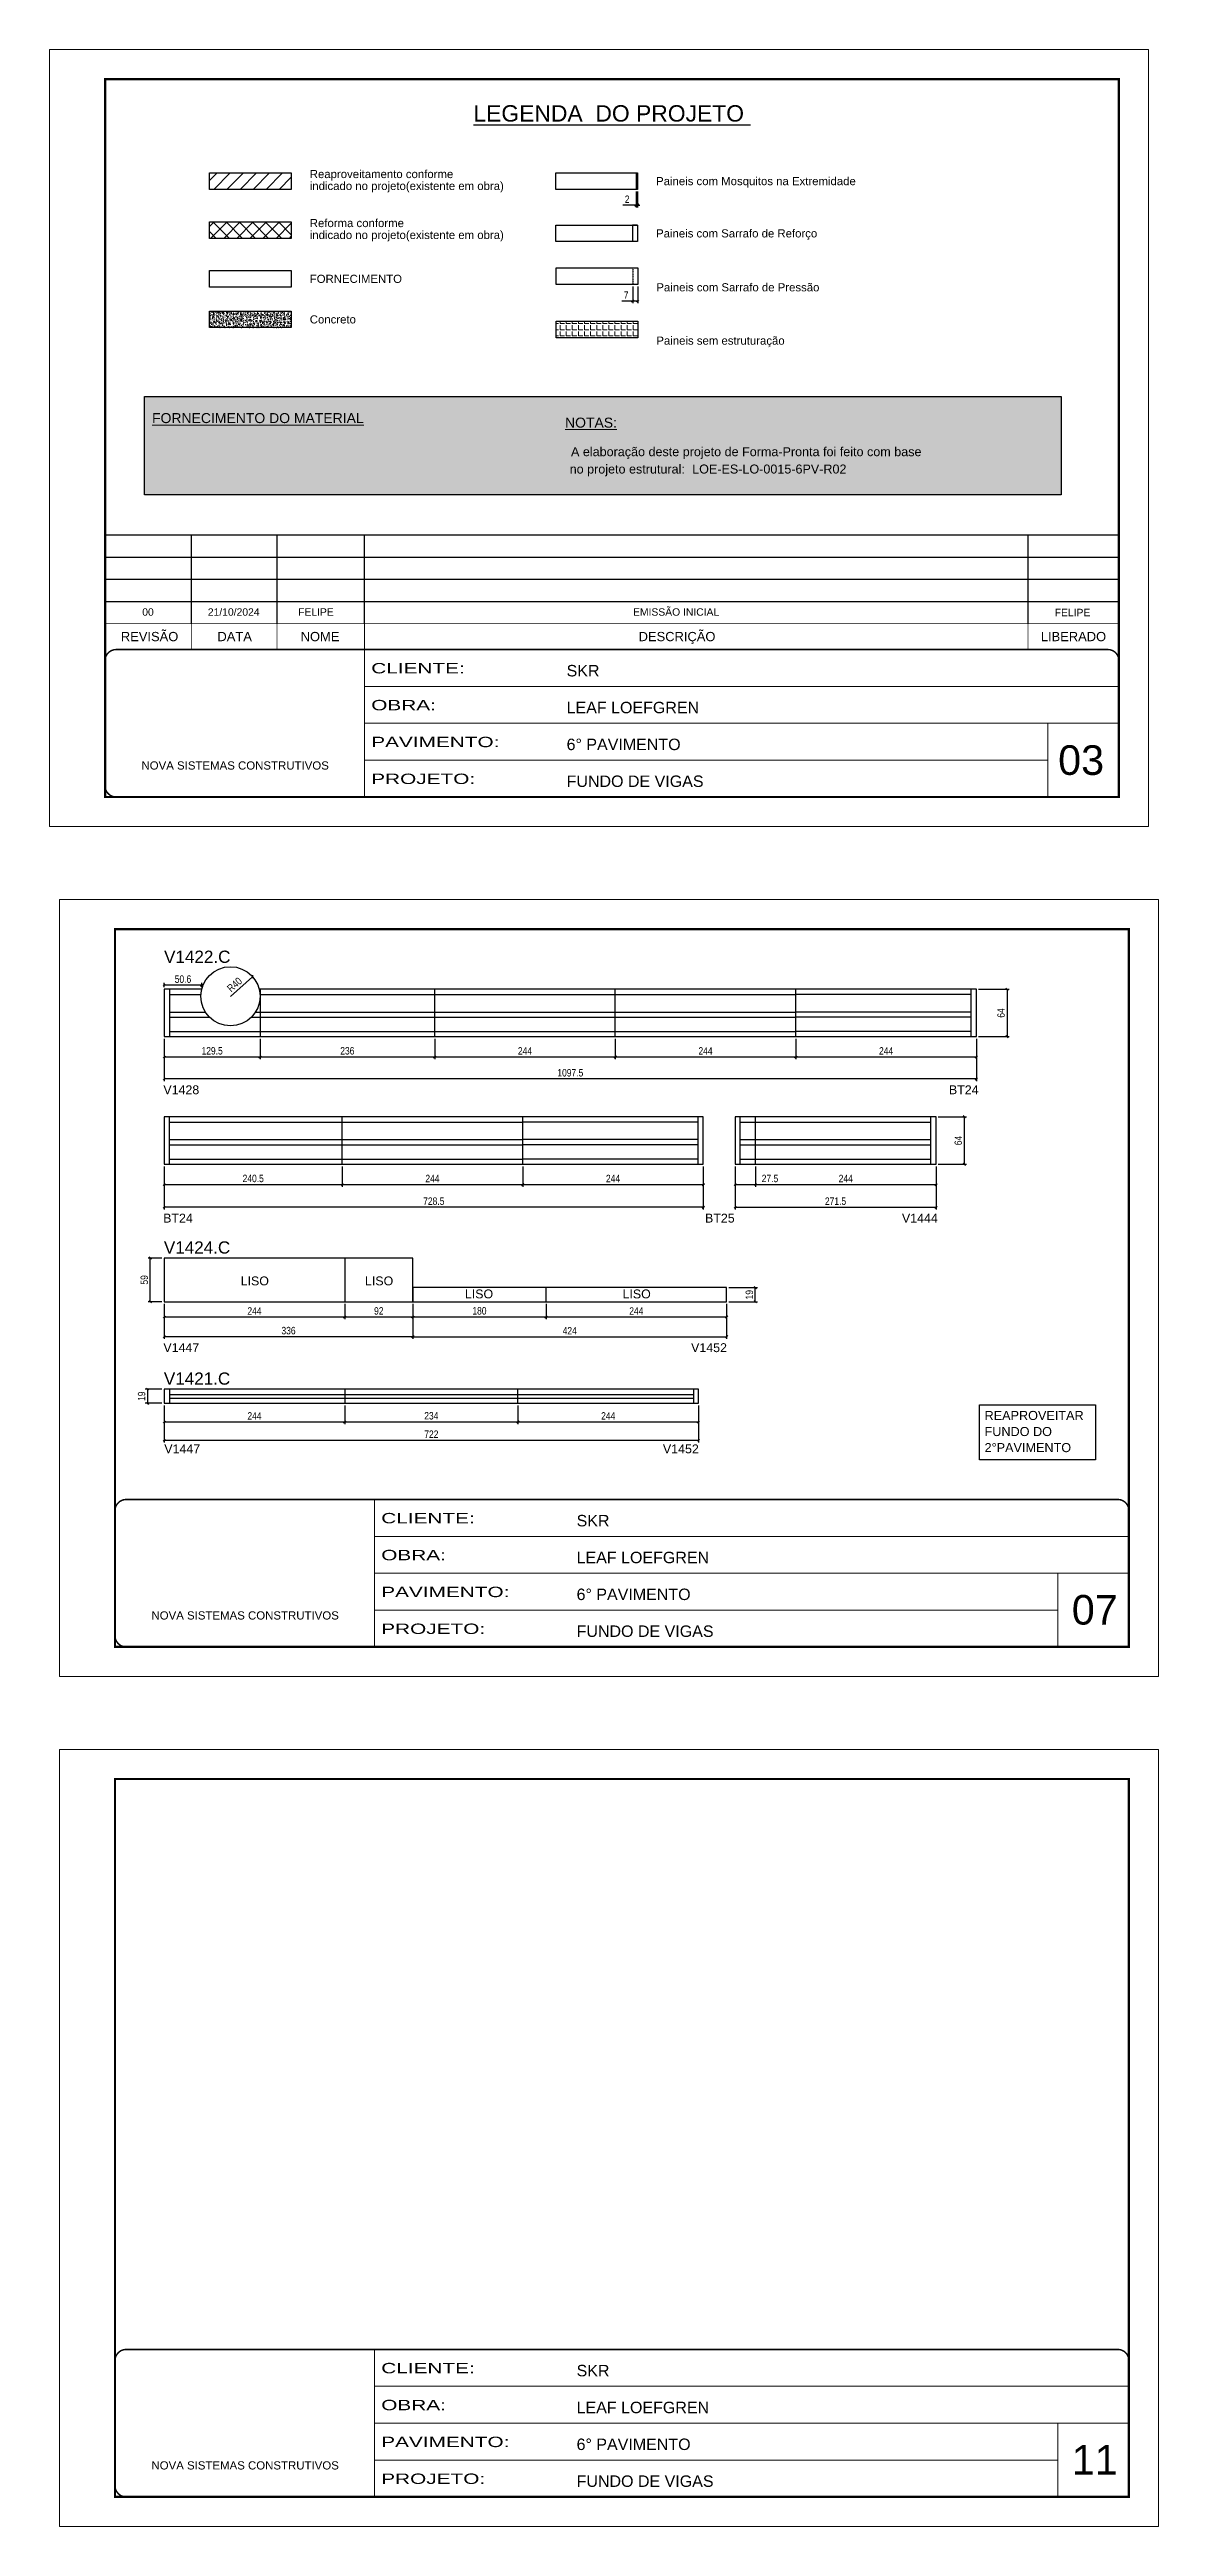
# Model space of a CAD drawing. Extents: x 1959 to 8212, y 239 to 4735.
# Drawn here: x 5129 to 6627, y 1388 to 4735 of the extents above; entities that cross this region are included whole.
import ezdxf
from ezdxf.enums import TextEntityAlignment as Align

# ---------------------------------------------------------------- set-up
doc = ezdxf.new("R2010")
doc.units = 0
for name, pattern in [('CONTINUO', [0]), ('DASHED', [0.75, 0.5, -0.25]), ('HIDDEN', [0.375, 0.25, -0.125])]:
    doc.linetypes.add(name, pattern=pattern)
for name, color, linetype in [('5', 5, 'Continuous'), ('COTA', 241, 'Continuous'), ('F-PILARES-M', 170, 'Continuous'), ('NOMENCLATURA', 7, 'Continuous'), ('Painéis', 200, 'Continuous'), ('SARR_2.2x7', 40, 'Continuous')]:
    doc.layers.add(name, color=color, linetype=linetype)
for name, color, linetype, lineweight in [('CARIMBO', 255, 'Continuous', 9), ('Folhas', 255, 'Continuous', 9), ('Hachura', 251, 'Continuous', 9), ('REAPROVEITAMENTO', 251, 'Continuous', 9), ('SARRAFO DE PRESSAO', 251, 'DASHED', 9)]:
    doc.layers.add(name, color=color, linetype=linetype, lineweight=lineweight)
doc.layers.add('Demarcação 2', color=254, linetype='Continuous', lineweight=9, true_color=0xe0e0e0)
doc.styles.add('ARIAL', font='arial.ttf')
doc.styles.add('COTA TECNICA', font='techl___.ttf', dxfattribs={"height": 10})
doc.styles.add('COTA TECNICA-50', font='techl___.ttf', dxfattribs={"height": 10})
doc.styles.get("Standard").update_dxf_attribs({"font": 'arial.ttf'})
doc.styles.add('Tecnologia', font='')
doc.styles.get('Tecnologia').set_extended_font_data('Forgotten Futurist')
doc.dimstyles.new('COTA PAINEL-50', dxfattribs={"dimtxt": 10, "dimasz": 3, "dimexe": 3, "dimexo": 3, "dimgap": 3, "dimtad": 1, "dimdec": 1, "dimzin": 12, "dimdsep": 46, "dimtxsty": 'COTA TECNICA-50', "dimblk1": 'OBLIQUE', "dimblk2": 'OBLIQUE', "dimsah": 1, "dimcen": 0.9, "dimclrd": 4, "dimclre": 4, "dimclrt": 240, "dimadec": 1, "dimazin": 3, "dimtfac": 1, "dimtdec": 1, "dimtmove": 0, "dimatfit": 3, "dimfxl": 1, "dimtolj": 1, "dimtzin": 12, "dimarcsym": 0})
doc.dimstyles.new('PAINEL', dxfattribs={"dimtxt": 10, "dimasz": 3, "dimexe": 3, "dimexo": 3, "dimgap": 3, "dimtad": 1, "dimdec": 1, "dimzin": 12, "dimdsep": 46, "dimtxsty": 'COTA TECNICA', "dimblk1": 'OBLIQUE', "dimblk2": 'OBLIQUE', "dimsah": 1, "dimcen": 0.9, "dimclrd": 4, "dimclre": 4, "dimclrt": 240, "dimadec": 1, "dimazin": 3, "dimtfac": 1, "dimtdec": 1, "dimtmove": 0, "dimatfit": 3, "dimfxl": 1, "dimtolj": 1, "dimtzin": 12, "dimarcsym": 0})

msp = doc.modelspace()

# ---------------------------------------------------------------- texts
at = {"color": 0, "linetype": 'Continuous', "ltscale": 5, "style": 'ARIAL'}
msp.add_text('%%ULEGENDA  DO PROJETO ', height=22.1184, dxfattribs=at).set_placement((5888.68, 4637.89), align=Align.CENTER)
at = {"style": 'ARIAL'}
for s, p in [('REVISÃO', (5263.95, 3941.96)), ('DESCRIÇÃO', (5976.73, 3941.96)), ('DATA', (5378.93, 3941.96)), ('NOME', (5494.28, 3941.96)), ('LIBERADO', (6512.41, 3941.96))]:
    msp.add_text(s, height=12.5, dxfattribs=at).set_placement(p, align=Align.MIDDLE_CENTER)
at = {"color": 0, "linetype": 'Continuous', "ltscale": 5, "style": 'ARIAL'}
for s, height, p in [('REAPROVEITAR ', 12.2353, (6392.27, 2883.28)), ('2°PAVIMENTO', 12.2353, (6392.27, 2839.86)), ('FUNDO DO', 12.235, (6392.27, 2861.57))]:
    msp.add_text(s, height=height, dxfattribs=at).set_placement(p)
at = {"layer": '5', "linetype": 'Continuous'}
for s, rotation, p in [('V1428', 0.00004, (5282.59, 3323.48)), ('BT24', 0.00004, (6344.14, 3323.48)), ('BT24', 0.00004, (5282.3, 3150.06)), ('BT25', 0.00004, (6014.53, 3150.06)), ('V1444', 0.00004, (6280.62, 3150.06)), ('LISO', 359.99996, (5387.03, 3065.21)), ('LISO', 359.99996, (5555.03, 3065.21)), ('LISO', 359.99996, (5690.03, 3047.62)), ('LISO', 359.99996, (5903.03, 3047.62)), ('V1447', 0.00004, (5282.59, 2975.03)), ('V1452', 0.00004, (5995.71, 2975.03)), ('V1447', 0.00004, (5283.83, 2838.24)), ('V1452', 359.99996, (5957.64, 2838.24))]:
    msp.add_text(s, height=12, rotation=rotation, dxfattribs=at).set_placement(p)
at = {"layer": 'CARIMBO', "style": 'ARIAL'}
for s, p in [('indicado no projeto(existente em obra)', (5480.43, 4550.9)), ('Reaproveitamento conforme ', (5480.43, 4566.99)), ('Paineis com Mosquitos na Extremidade', (5948.41, 4557.41)), ('indicado no projeto(existente em obra)', (5480.43, 4484.67)), ('Reforma conforme ', (5480.43, 4500.76)), ('Paineis com Sarrafo de Reforço', (5948.41, 4486.81)), ('FORNECIMENTO', (5480.43, 4425.37)), ('Paineis com Sarrafo de Pressão', (5948.77, 4413.92)), ('Concreto', (5480.43, 4370.57)), ('Paineis sem estruturação', (5948.77, 4341.89))]:
    msp.add_text(s, height=11, dxfattribs=at).set_placement(p, align=Align.MIDDLE_LEFT)
at = {"layer": 'CARIMBO', "color": 5, "style": 'ARIAL'}
for s, height, p in [('%%UFORNECIMENTO DO MATERIAL', 13.5, (5267.29, 4230.43)), ('%%UNOTAS:', 13.5, (5825.36, 4224.31)), ('  A elaboração deste projeto de Forma-Pronta foi feito com base', 12.15, (5824.01, 4185.7)), ('  no projeto estrutural:', 12.15, (5822.19, 4162.22))]:
    msp.add_text(s, height=height, dxfattribs=at).set_placement(p)
at = {"layer": 'CARIMBO', "color": 1, "style": 'ARIAL'}
msp.add_text('LOE-ES-LO-0015-6PV-R02', height=12.15, dxfattribs=at).set_placement((5997.18, 4162.26))
at = {"layer": 'CARIMBO', "style": 'ARIAL'}
for s, height, p in [('00', 10, (5254.03, 3970.14)), ('21/10/2024', 10, (5342.68, 3970.14)), ('FELIPE', 10, (5464.72, 3970.14)), ('EMISSÃO INICIAL', 10, (5917.27, 3970.14)), ('07', 40, (6510.13, 2606.79)), ('11', 40, (6510.13, 1458.21))]:
    msp.add_text(s, height=height, dxfattribs=at).set_placement(p)
at = {"layer": 'CARIMBO', "color": 7, "style": 'ARIAL'}
msp.add_text('03', height=40, dxfattribs=at).set_placement((6491.68, 3755.02))
at = {"layer": 'CARIMBO', "style": 'ARIAL'}
msp.add_attdef('FELIPE', text='', height=10, dxfattribs=at).set_placement((6511.12, 3974.46), align=Align.MIDDLE_CENTER)
at = {"layer": 'NOMENCLATURA', "linetype": 'Continuous'}
for s, p in [('V1422.C', (5283.54, 3501.03)), ('V1424.C', (5283.27, 3108.18)), ('V1421.C', (5283.27, 2931))]:
    msp.add_text(s, height=16.5, dxfattribs=at).set_placement(p)

# ---------------------------------------------------------------- blocks, each defined once
blk = doc.blocks.new('9999999999')
at = {"color": 30, "linetype": 'CONTINUO'}
for p, q in [((98564.6, 34230.2), (98564.6, 34429.4)), ((98564.6, 34379.6), (99584, 34379.6)), ((98564.6, 34329.8), (99488, 34329.8)), ((99584, 34329.8), (99488, 34329.8)), ((99488, 34329.8), (99488, 34230.2)), ((98564.6, 34280), (99488, 34280))]:
    blk.add_line(p, q, dxfattribs=at)
at = {"color": 30, "linetype": 'CONTINUO', "const_width": 2}
blk.add_lwpolyline([(99584, 34230.2), (99584, 34414.4, 0.414214), (99569, 34429.4), (98229, 34429.4, 0.414214), (98214, 34414.4), (98214, 34245.2, 0.414214), (98229, 34230.2), (99584, 34230.2)], format="xyb", dxfattribs=at)
at = {"layer": 'Folhas'}
blk.add_lwpolyline([(98139, 34190.2), (99624, 34190.2), (99624, 35240.2), (98139, 35240.2)], close=True, dxfattribs=at)
at = {"layer": 'Folhas', "color": 30, "const_width": 3}
blk.add_lwpolyline([(98214, 34230.2), (99584, 34230.2), (99584, 35200.2), (98214, 35200.2)], close=True, dxfattribs=at)
at = {"color": 7, "linetype": 'Continuous', "ltscale": 5, "style": 'ARIAL'}
for s, height, p in [('SKR', 15.48, (98837.7, 34393.1)), ('LEAF LOEFGREN', 15.483, (98837.7, 34343.3)), ('6° PAVIMENTO', 15.483, (98837.7, 34293.5)), ('NOVA SISTEMAS CONSTRUTIVOS', 11.059, (98263.2, 34267.2)), ('FUNDO DE VIGAS', 15.483, (98837.7, 34243.7))]:
    blk.add_text(s, height=height, dxfattribs=at).set_placement(p)
at = {"layer": 'Folhas', "color": 7, "style": 'Tecnologia', "width": 1.5}
for s, p in [('CLIENTE:', (98573.7, 34397.2)), ('OBRA:', (98573.7, 34347.3)), ('PAVIMENTO:', (98573.7, 34297.5)), ('PROJETO:', (98573.7, 34247.7))]:
    blk.add_text(s, height=14, dxfattribs=at).set_placement(p)
blk = doc.blocks.new('_Oblique')
at = {"color": 0, "linetype": 'ByBlock', "lineweight": -2}
blk.add_line((-0.5, -0.5), (0.5, 0.5), dxfattribs=at)
blk = doc.blocks.new('*D5')
at = {"layer": 'COTA', "color": 4, "lineweight": -2, "transparency": 16777216}
for p, q in [((5921.4, 4524.9), (5903.3, 4524.9)), ((5921.4, 4543.3), (5921.4, 4521.9)), ((5923.4, 4524.9), (5921.4, 4524.9)), ((5923.4, 4543.3), (5923.4, 4521.9)), ((5923.4, 4524.9), (5926.4, 4524.9))]:
    blk.add_line(p, q, dxfattribs=at)
at = {"layer": 'Defpoints', "color": 0, "transparency": 16777216}
for p in [(5921.4, 4546.3), (5921.4, 4524.9), (5923.4, 4546.3)]:
    blk.add_point(p, dxfattribs=at)
at = {"layer": 'COTA', "color": 4, "lineweight": -2, "transparency": 16777216, "xscale": 3, "yscale": 3, "zscale": 3}
blk.add_blockref('_Oblique', (5921.4, 4524.9), dxfattribs=at)
at = {"layer": 'COTA', "color": 4, "lineweight": -2, "transparency": 16777216, "xscale": 3, "yscale": 3, "zscale": 3, "rotation": 180}
blk.add_blockref('_Oblique', (5923.4, 4524.9), dxfattribs=at)
at = {"layer": 'COTA', "color": 240, "transparency": 16777216, "insert": (5909.3, 4532.9), "char_height": 10, "attachment_point": 5, "style": 'COTA TECNICA'}
blk.add_mtext('\\A1;2', dxfattribs=at)
blk = doc.blocks.new('*D6')
at = {"layer": 'COTA', "color": 4, "lineweight": -2, "transparency": 16777216}
for p, q in [((5916.8, 4395.4), (5902, 4395.4)), ((5916.8, 4414.9), (5916.8, 4392.4)), ((5923.8, 4395.4), (5916.8, 4395.4)), ((5923.8, 4414.9), (5923.8, 4392.4))]:
    blk.add_line(p, q, dxfattribs=at)
at = {"layer": 'Defpoints', "color": 0, "transparency": 16777216}
for p in [(5916.8, 4417.9), (5916.8, 4395.4), (5923.8, 4417.9)]:
    blk.add_point(p, dxfattribs=at)
at = {"layer": 'COTA', "color": 4, "lineweight": -2, "transparency": 16777216, "xscale": 3, "yscale": 3, "zscale": 3, "rotation": 180}
blk.add_blockref('_Oblique', (5916.8, 4395.4), dxfattribs=at)
at = {"layer": 'COTA', "color": 4, "lineweight": -2, "transparency": 16777216, "xscale": 3, "yscale": 3, "zscale": 3}
blk.add_blockref('_Oblique', (5923.8, 4395.4), dxfattribs=at)
at = {"layer": 'COTA', "color": 240, "transparency": 16777216, "insert": (5907.9, 4403.4), "char_height": 10, "attachment_point": 5, "style": 'COTA TECNICA'}
blk.add_mtext('\\A1;7', dxfattribs=at)
blk = doc.blocks.new('*D61')
at = {"layer": 'COTA', "color": 4, "lineweight": -2, "transparency": 16777216}
for p, q in [((5283.7, 3398.3), (5283.7, 3341.2)), ((6381.2, 3398.3), (6381.2, 3341.2)), ((6381.2, 3344.2), (5283.7, 3344.2))]:
    blk.add_line(p, q, dxfattribs=at)
at = {"layer": 'Defpoints', "color": 0, "transparency": 16777216}
for p in [(5283.7, 3401.3), (6381.2, 3401.3), (5283.7, 3344.2)]:
    blk.add_point(p, dxfattribs=at)
at = {"layer": 'COTA', "color": 4, "lineweight": -2, "transparency": 16777216, "xscale": 3, "yscale": 3, "zscale": 3, "rotation": 180}
blk.add_blockref('_Oblique', (5283.7, 3344.2), dxfattribs=at)
at = {"layer": 'COTA', "color": 4, "lineweight": -2, "transparency": 16777216, "xscale": 3, "yscale": 3, "zscale": 3}
blk.add_blockref('_Oblique', (6381.2, 3344.2), dxfattribs=at)
at = {"layer": 'COTA', "color": 240, "transparency": 16777216, "insert": (5832.5, 3352.4), "char_height": 10, "attachment_point": 5, "style": 'COTA TECNICA'}
blk.add_mtext('\\A1;1097.5', dxfattribs=at)
blk = doc.blocks.new('*D62')
at = {"layer": 'COTA', "color": 4, "lineweight": -2, "transparency": 16777216}
for p, q in [((5283.7, 3398.3), (5283.7, 3370.9)), ((5413.2, 3398.3), (5413.2, 3370.9)), ((5283.7, 3373.9), (5413.2, 3373.9))]:
    blk.add_line(p, q, dxfattribs=at)
at = {"layer": 'Defpoints', "color": 0, "transparency": 16777216}
for p in [(5283.7, 3401.3), (5413.2, 3401.3), (5413.2, 3373.9)]:
    blk.add_point(p, dxfattribs=at)
at = {"layer": 'COTA', "color": 4, "lineweight": -2, "transparency": 16777216, "xscale": 3, "yscale": 3, "zscale": 3, "rotation": 180}
blk.add_blockref('_Oblique', (5283.7, 3373.9), dxfattribs=at)
at = {"layer": 'COTA', "color": 4, "lineweight": -2, "transparency": 16777216, "xscale": 3, "yscale": 3, "zscale": 3}
blk.add_blockref('_Oblique', (5413.2, 3373.9), dxfattribs=at)
at = {"layer": 'COTA', "color": 240, "transparency": 16777216, "insert": (5348.5, 3382.1), "char_height": 10, "attachment_point": 5, "style": 'COTA TECNICA'}
blk.add_mtext('\\A1;129.5', dxfattribs=at)
blk = doc.blocks.new('*D63')
at = {"layer": 'COTA', "color": 4, "lineweight": -2, "transparency": 16777216}
for p, q in [((5413.2, 3398.3), (5413.2, 3370.9)), ((5649.2, 3398.3), (5649.2, 3370.9)), ((5413.2, 3373.9), (5649.2, 3373.9))]:
    blk.add_line(p, q, dxfattribs=at)
at = {"layer": 'Defpoints', "color": 0, "transparency": 16777216}
for p in [(5413.2, 3401.3), (5649.2, 3401.3), (5649.2, 3373.9)]:
    blk.add_point(p, dxfattribs=at)
at = {"layer": 'COTA', "color": 4, "lineweight": -2, "transparency": 16777216, "xscale": 3, "yscale": 3, "zscale": 3, "rotation": 180}
blk.add_blockref('_Oblique', (5413.2, 3373.9), dxfattribs=at)
at = {"layer": 'COTA', "color": 4, "lineweight": -2, "transparency": 16777216, "xscale": 3, "yscale": 3, "zscale": 3}
blk.add_blockref('_Oblique', (5649.2, 3373.9), dxfattribs=at)
at = {"layer": 'COTA', "color": 240, "transparency": 16777216, "insert": (5531.2, 3382.1), "char_height": 10, "attachment_point": 5, "style": 'COTA TECNICA'}
blk.add_mtext('\\A1;236', dxfattribs=at)
blk = doc.blocks.new('*D64')
at = {"layer": 'COTA', "color": 4, "lineweight": -2, "transparency": 16777216}
for p, q in [((5649.2, 3398.3), (5649.2, 3370.9)), ((5893.2, 3398.3), (5893.2, 3370.9)), ((5649.2, 3373.9), (5893.2, 3373.9))]:
    blk.add_line(p, q, dxfattribs=at)
at = {"layer": 'Defpoints', "color": 0, "transparency": 16777216}
for p in [(5649.2, 3401.3), (5893.2, 3401.3), (5893.2, 3373.9)]:
    blk.add_point(p, dxfattribs=at)
at = {"layer": 'COTA', "color": 4, "lineweight": -2, "transparency": 16777216, "xscale": 3, "yscale": 3, "zscale": 3, "rotation": 180}
blk.add_blockref('_Oblique', (5649.2, 3373.9), dxfattribs=at)
at = {"layer": 'COTA', "color": 4, "lineweight": -2, "transparency": 16777216, "xscale": 3, "yscale": 3, "zscale": 3}
blk.add_blockref('_Oblique', (5893.2, 3373.9), dxfattribs=at)
at = {"layer": 'COTA', "color": 240, "transparency": 16777216, "insert": (5771.2, 3382), "char_height": 10, "attachment_point": 5, "style": 'COTA TECNICA'}
blk.add_mtext('\\A1;244', dxfattribs=at)
blk = doc.blocks.new('*D65')
at = {"layer": 'COTA', "color": 4, "lineweight": -2, "transparency": 16777216}
for p, q in [((5893.2, 3398.3), (5893.2, 3370.9)), ((6137.2, 3398.3), (6137.2, 3370.9)), ((5893.2, 3373.9), (6137.2, 3373.9))]:
    blk.add_line(p, q, dxfattribs=at)
at = {"layer": 'Defpoints', "color": 0, "transparency": 16777216}
for p in [(5893.2, 3401.3), (6137.2, 3401.3), (6137.2, 3373.9)]:
    blk.add_point(p, dxfattribs=at)
at = {"layer": 'COTA', "color": 4, "lineweight": -2, "transparency": 16777216, "xscale": 3, "yscale": 3, "zscale": 3, "rotation": 180}
blk.add_blockref('_Oblique', (5893.2, 3373.9), dxfattribs=at)
at = {"layer": 'COTA', "color": 4, "lineweight": -2, "transparency": 16777216, "xscale": 3, "yscale": 3, "zscale": 3}
blk.add_blockref('_Oblique', (6137.2, 3373.9), dxfattribs=at)
at = {"layer": 'COTA', "color": 240, "transparency": 16777216, "insert": (6015.2, 3382), "char_height": 10, "attachment_point": 5, "style": 'COTA TECNICA'}
blk.add_mtext('\\A1;244', dxfattribs=at)
blk = doc.blocks.new('*D66')
at = {"layer": 'COTA', "color": 4, "lineweight": -2, "transparency": 16777216}
for p, q in [((6137.2, 3398.3), (6137.2, 3370.9)), ((6381.2, 3398.3), (6381.2, 3370.9)), ((6137.2, 3373.9), (6381.2, 3373.9))]:
    blk.add_line(p, q, dxfattribs=at)
at = {"layer": 'Defpoints', "color": 0, "transparency": 16777216}
for p in [(6137.2, 3401.3), (6381.2, 3401.3), (6381.2, 3373.9)]:
    blk.add_point(p, dxfattribs=at)
at = {"layer": 'COTA', "color": 4, "lineweight": -2, "transparency": 16777216, "xscale": 3, "yscale": 3, "zscale": 3, "rotation": 180}
blk.add_blockref('_Oblique', (6137.2, 3373.9), dxfattribs=at)
at = {"layer": 'COTA', "color": 4, "lineweight": -2, "transparency": 16777216, "xscale": 3, "yscale": 3, "zscale": 3}
blk.add_blockref('_Oblique', (6381.2, 3373.9), dxfattribs=at)
at = {"layer": 'COTA', "color": 240, "transparency": 16777216, "insert": (6259.2, 3382), "char_height": 10, "attachment_point": 5, "style": 'COTA TECNICA'}
blk.add_mtext('\\A1;244', dxfattribs=at)
blk = doc.blocks.new('*D67')
at = {"layer": 'COTA', "color": 4, "lineweight": -2, "transparency": 16777216}
for p, q in [((6384.2, 3465.3), (6425.7, 3465.3)), ((6422.7, 3465.3), (6422.7, 3401.3)), ((6384.2, 3401.3), (6425.7, 3401.3))]:
    blk.add_line(p, q, dxfattribs=at)
at = {"layer": 'Defpoints', "color": 0, "transparency": 16777216}
for p in [(6381.2, 3465.3), (6381.2, 3401.3), (6422.7, 3401.3)]:
    blk.add_point(p, dxfattribs=at)
at = {"layer": 'COTA', "color": 4, "lineweight": -2, "transparency": 16777216, "xscale": 3, "yscale": 3, "zscale": 3}
for p, rotation in [((6422.7, 3465.3), 90), ((6422.7, 3401.3), 270)]:
    blk.add_blockref('_Oblique', p, dxfattribs=dict(at, rotation=rotation))
at = {"layer": 'COTA', "color": 240, "transparency": 16777216, "insert": (6414.6, 3433.3), "char_height": 10, "attachment_point": 5, "rotation": 90, "style": 'COTA TECNICA'}
blk.add_mtext('\\A1;64', dxfattribs=at)
blk = doc.blocks.new('*D68')
at = {"layer": 'COTA', "color": 4, "lineweight": -2, "transparency": 16777216}
for p, q in [((5283.7, 3225.9), (5283.7, 3167.8)), ((6012.2, 3225.9), (6012.2, 3167.8)), ((6012.2, 3170.8), (5283.7, 3170.8))]:
    blk.add_line(p, q, dxfattribs=at)
at = {"layer": 'Defpoints', "color": 0, "transparency": 16777216}
for p in [(5283.7, 3228.9), (6012.2, 3228.9), (5283.7, 3170.8)]:
    blk.add_point(p, dxfattribs=at)
at = {"layer": 'COTA', "color": 4, "lineweight": -2, "transparency": 16777216, "xscale": 3, "yscale": 3, "zscale": 3, "rotation": 180}
blk.add_blockref('_Oblique', (5283.7, 3170.8), dxfattribs=at)
at = {"layer": 'COTA', "color": 4, "lineweight": -2, "transparency": 16777216, "xscale": 3, "yscale": 3, "zscale": 3}
blk.add_blockref('_Oblique', (6012.2, 3170.8), dxfattribs=at)
at = {"layer": 'COTA', "color": 240, "transparency": 16777216, "insert": (5648, 3178.9), "char_height": 10, "attachment_point": 5, "style": 'COTA TECNICA'}
blk.add_mtext('\\A1;728.5', dxfattribs=at)
blk = doc.blocks.new('*D69')
at = {"layer": 'COTA', "color": 4, "lineweight": -2, "transparency": 16777216}
for p, q in [((5524.2, 3225.9), (5524.2, 3198.5)), ((5768.2, 3225.9), (5768.2, 3198.5)), ((5524.2, 3201.5), (5768.2, 3201.5))]:
    blk.add_line(p, q, dxfattribs=at)
at = {"layer": 'Defpoints', "color": 0, "transparency": 16777216}
for p in [(5524.2, 3228.9), (5768.2, 3228.9), (5768.2, 3201.5)]:
    blk.add_point(p, dxfattribs=at)
at = {"layer": 'COTA', "color": 4, "lineweight": -2, "transparency": 16777216, "xscale": 3, "yscale": 3, "zscale": 3, "rotation": 180}
blk.add_blockref('_Oblique', (5524.2, 3201.5), dxfattribs=at)
at = {"layer": 'COTA', "color": 4, "lineweight": -2, "transparency": 16777216, "xscale": 3, "yscale": 3, "zscale": 3}
blk.add_blockref('_Oblique', (5768.2, 3201.5), dxfattribs=at)
at = {"layer": 'COTA', "color": 240, "transparency": 16777216, "insert": (5646.2, 3209.6), "char_height": 10, "attachment_point": 5, "style": 'COTA TECNICA'}
blk.add_mtext('\\A1;244', dxfattribs=at)
blk = doc.blocks.new('*D70')
at = {"layer": 'COTA', "color": 4, "lineweight": -2, "transparency": 16777216}
for p, q in [((5768.2, 3225.9), (5768.2, 3198.5)), ((6012.2, 3225.9), (6012.2, 3198.5)), ((5768.2, 3201.5), (6012.2, 3201.5))]:
    blk.add_line(p, q, dxfattribs=at)
at = {"layer": 'Defpoints', "color": 0, "transparency": 16777216}
for p in [(5768.2, 3228.9), (6012.2, 3228.9), (6012.2, 3201.5)]:
    blk.add_point(p, dxfattribs=at)
at = {"layer": 'COTA', "color": 4, "lineweight": -2, "transparency": 16777216, "xscale": 3, "yscale": 3, "zscale": 3, "rotation": 180}
blk.add_blockref('_Oblique', (5768.2, 3201.5), dxfattribs=at)
at = {"layer": 'COTA', "color": 4, "lineweight": -2, "transparency": 16777216, "xscale": 3, "yscale": 3, "zscale": 3}
blk.add_blockref('_Oblique', (6012.2, 3201.5), dxfattribs=at)
at = {"layer": 'COTA', "color": 240, "transparency": 16777216, "insert": (5890.2, 3209.6), "char_height": 10, "attachment_point": 5, "style": 'COTA TECNICA'}
blk.add_mtext('\\A1;244', dxfattribs=at)
blk = doc.blocks.new('*D71')
at = {"layer": 'COTA', "color": 4, "lineweight": -2, "transparency": 16777216}
for p, q in [((5283.7, 3225.9), (5283.7, 3198.5)), ((5524.2, 3225.9), (5524.2, 3198.5)), ((5283.7, 3201.5), (5524.2, 3201.5))]:
    blk.add_line(p, q, dxfattribs=at)
at = {"layer": 'Defpoints', "color": 0, "transparency": 16777216}
for p in [(5283.7, 3228.9), (5524.2, 3228.9), (5524.2, 3201.5)]:
    blk.add_point(p, dxfattribs=at)
at = {"layer": 'COTA', "color": 4, "lineweight": -2, "transparency": 16777216, "xscale": 3, "yscale": 3, "zscale": 3, "rotation": 180}
blk.add_blockref('_Oblique', (5283.7, 3201.5), dxfattribs=at)
at = {"layer": 'COTA', "color": 4, "lineweight": -2, "transparency": 16777216, "xscale": 3, "yscale": 3, "zscale": 3}
blk.add_blockref('_Oblique', (5524.2, 3201.5), dxfattribs=at)
at = {"layer": 'COTA', "color": 240, "transparency": 16777216, "insert": (5404, 3209.6), "char_height": 10, "attachment_point": 5, "style": 'COTA TECNICA'}
blk.add_mtext('\\A1;240.5', dxfattribs=at)
blk = doc.blocks.new('*D72')
at = {"layer": 'COTA', "color": 4, "lineweight": -2, "transparency": 16777216}
for p, q in [((6055.2, 3225.9), (6055.2, 3167.8)), ((6326.7, 3225.9), (6326.7, 3167.8)), ((6055.2, 3170.8), (6326.7, 3170.8))]:
    blk.add_line(p, q, dxfattribs=at)
at = {"layer": 'Defpoints', "color": 0, "transparency": 16777216}
for p in [(6055.2, 3228.9), (6326.7, 3228.9), (6326.7, 3170.8)]:
    blk.add_point(p, dxfattribs=at)
at = {"layer": 'COTA', "color": 4, "lineweight": -2, "transparency": 16777216, "xscale": 3, "yscale": 3, "zscale": 3, "rotation": 180}
blk.add_blockref('_Oblique', (6055.2, 3170.8), dxfattribs=at)
at = {"layer": 'COTA', "color": 4, "lineweight": -2, "transparency": 16777216, "xscale": 3, "yscale": 3, "zscale": 3}
blk.add_blockref('_Oblique', (6326.7, 3170.8), dxfattribs=at)
at = {"layer": 'COTA', "color": 240, "transparency": 16777216, "insert": (6190.9, 3178.9), "char_height": 10, "attachment_point": 5, "style": 'COTA TECNICA'}
blk.add_mtext('\\A1;271.5', dxfattribs=at)
blk = doc.blocks.new('*D73')
at = {"layer": 'COTA', "color": 4, "lineweight": -2, "transparency": 16777216}
for p, q in [((6055.2, 3225.9), (6055.2, 3198.5)), ((6082.7, 3225.9), (6082.7, 3198.5)), ((6055.2, 3201.5), (6082.7, 3201.5)), ((6082.7, 3201.5), (6118.9, 3201.5))]:
    blk.add_line(p, q, dxfattribs=at)
at = {"layer": 'Defpoints', "color": 0, "transparency": 16777216}
for p in [(6055.2, 3228.9), (6082.7, 3228.9), (6082.7, 3201.5)]:
    blk.add_point(p, dxfattribs=at)
at = {"layer": 'COTA', "color": 4, "lineweight": -2, "transparency": 16777216, "xscale": 3, "yscale": 3, "zscale": 3, "rotation": 180}
blk.add_blockref('_Oblique', (6055.2, 3201.5), dxfattribs=at)
at = {"layer": 'COTA', "color": 4, "lineweight": -2, "transparency": 16777216, "xscale": 3, "yscale": 3, "zscale": 3}
blk.add_blockref('_Oblique', (6082.7, 3201.5), dxfattribs=at)
at = {"layer": 'COTA', "color": 240, "transparency": 16777216, "insert": (6102.3, 3209.6), "char_height": 10, "attachment_point": 5, "style": 'COTA TECNICA'}
blk.add_mtext('\\A1;27.5', dxfattribs=at)
blk = doc.blocks.new('*D74')
at = {"layer": 'COTA', "color": 4, "lineweight": -2, "transparency": 16777216}
for p, q in [((6082.7, 3225.9), (6082.7, 3198.5)), ((6326.7, 3225.9), (6326.7, 3198.5)), ((6082.7, 3201.5), (6326.7, 3201.5))]:
    blk.add_line(p, q, dxfattribs=at)
at = {"layer": 'Defpoints', "color": 0, "transparency": 16777216}
for p in [(6082.7, 3228.9), (6326.7, 3228.9), (6326.7, 3201.5)]:
    blk.add_point(p, dxfattribs=at)
at = {"layer": 'COTA', "color": 4, "lineweight": -2, "transparency": 16777216, "xscale": 3, "yscale": 3, "zscale": 3, "rotation": 180}
blk.add_blockref('_Oblique', (6082.7, 3201.5), dxfattribs=at)
at = {"layer": 'COTA', "color": 4, "lineweight": -2, "transparency": 16777216, "xscale": 3, "yscale": 3, "zscale": 3}
blk.add_blockref('_Oblique', (6326.7, 3201.5), dxfattribs=at)
at = {"layer": 'COTA', "color": 240, "transparency": 16777216, "insert": (6204.7, 3209.6), "char_height": 10, "attachment_point": 5, "style": 'COTA TECNICA'}
blk.add_mtext('\\A1;244', dxfattribs=at)
blk = doc.blocks.new('*D75')
at = {"layer": 'COTA', "color": 4, "lineweight": -2, "transparency": 16777216}
for p, q in [((6329.7, 3292.9), (6367.9, 3292.9)), ((6364.9, 3292.9), (6364.9, 3228.9)), ((6329.7, 3228.9), (6367.9, 3228.9))]:
    blk.add_line(p, q, dxfattribs=at)
at = {"layer": 'Defpoints', "color": 0, "transparency": 16777216}
for p in [(6326.7, 3292.9), (6326.7, 3228.9), (6364.9, 3228.9)]:
    blk.add_point(p, dxfattribs=at)
at = {"layer": 'COTA', "color": 4, "lineweight": -2, "transparency": 16777216, "xscale": 3, "yscale": 3, "zscale": 3}
for p, rotation in [((6364.9, 3292.9), 90), ((6364.9, 3228.9), 270)]:
    blk.add_blockref('_Oblique', p, dxfattribs=dict(at, rotation=rotation))
at = {"layer": 'COTA', "color": 240, "transparency": 16777216, "insert": (6356.8, 3260.9), "char_height": 10, "attachment_point": 5, "rotation": 90, "style": 'COTA TECNICA'}
blk.add_mtext('\\A1;64', dxfattribs=at)
blk = doc.blocks.new('*D76')
at = {"layer": 'COTA', "color": 4, "lineweight": -2, "transparency": 16777216}
blk.add_line((5373.1, 3455.7), (5403.2, 3482.3), dxfattribs=at)
at = {"layer": 'Defpoints', "color": 0, "transparency": 16777216}
for p in [(5403.2, 3482.3), (5373.2, 3455.8)]:
    blk.add_point(p, dxfattribs=at)
at = {"layer": 'COTA', "color": 4, "lineweight": -2, "transparency": 16777216, "xscale": 3, "yscale": 3, "zscale": 3, "rotation": 41.49137274924843}
blk.add_blockref('_Oblique', (5403.2, 3482.3), dxfattribs=at)
at = {"layer": 'COTA', "color": 240, "transparency": 16777216, "insert": (5378.8, 3471.6), "char_height": 10, "attachment_point": 5, "rotation": 41.4914, "style": 'COTA TECNICA'}
blk.add_mtext('\\A1;R40', dxfattribs=at)
blk = doc.blocks.new('*D77')
at = {"layer": 'COTA', "color": 4, "lineweight": -2, "transparency": 16777216}
for p, q in [((5283.7, 3040.1), (5283.7, 2992.8)), ((5619.7, 3040.1), (5619.7, 2992.8)), ((5619.7, 2995.8), (5283.7, 2995.8))]:
    blk.add_line(p, q, dxfattribs=at)
at = {"layer": 'Defpoints', "color": 0, "transparency": 16777216}
for p in [(5283.7, 3043.1), (5619.7, 3043.1), (5283.7, 2995.8)]:
    blk.add_point(p, dxfattribs=at)
at = {"layer": 'COTA', "color": 4, "lineweight": -2, "transparency": 16777216, "xscale": 3, "yscale": 3, "zscale": 3, "rotation": 180}
blk.add_blockref('_Oblique', (5283.7, 2995.8), dxfattribs=at)
at = {"layer": 'COTA', "color": 4, "lineweight": -2, "transparency": 16777216, "xscale": 3, "yscale": 3, "zscale": 3}
blk.add_blockref('_Oblique', (5619.7, 2995.8), dxfattribs=at)
at = {"layer": 'COTA', "color": 240, "transparency": 16777216, "insert": (5451.7, 3004), "char_height": 10, "attachment_point": 5, "style": 'COTA TECNICA'}
blk.add_mtext('\\A1;336', dxfattribs=at)
blk = doc.blocks.new('*D78')
at = {"layer": 'COTA', "color": 4, "lineweight": -2, "transparency": 16777216}
for p, q in [((5619.7, 3040.1), (5619.7, 2992.8)), ((6043.7, 3040.1), (6043.7, 2992.8)), ((5619.7, 2995.8), (6043.7, 2995.8))]:
    blk.add_line(p, q, dxfattribs=at)
at = {"layer": 'Defpoints', "color": 0, "transparency": 16777216}
for p in [(5619.7, 3043.1), (6043.7, 3043.1), (6043.7, 2995.8)]:
    blk.add_point(p, dxfattribs=at)
at = {"layer": 'COTA', "color": 4, "lineweight": -2, "transparency": 16777216, "xscale": 3, "yscale": 3, "zscale": 3, "rotation": 180}
blk.add_blockref('_Oblique', (5619.7, 2995.8), dxfattribs=at)
at = {"layer": 'COTA', "color": 4, "lineweight": -2, "transparency": 16777216, "xscale": 3, "yscale": 3, "zscale": 3}
blk.add_blockref('_Oblique', (6043.7, 2995.8), dxfattribs=at)
at = {"layer": 'COTA', "color": 240, "transparency": 16777216, "insert": (5831.7, 3003.9), "char_height": 10, "attachment_point": 5, "style": 'COTA TECNICA'}
blk.add_mtext('\\A1;424', dxfattribs=at)
blk = doc.blocks.new('*D79')
at = {"layer": 'COTA', "color": 4, "lineweight": -2, "transparency": 16777216}
for p, q in [((5283.7, 3040.1), (5283.7, 3019.6)), ((5283.7, 3022.6), (5527.7, 3022.6)), ((5527.7, 3040.1), (5527.7, 3019.6))]:
    blk.add_line(p, q, dxfattribs=at)
at = {"layer": 'Defpoints', "color": 0, "transparency": 16777216}
for p in [(5283.7, 3043.1), (5527.7, 3043.1), (5527.7, 3022.6)]:
    blk.add_point(p, dxfattribs=at)
at = {"layer": 'COTA', "color": 4, "lineweight": -2, "transparency": 16777216, "xscale": 3, "yscale": 3, "zscale": 3, "rotation": 180}
blk.add_blockref('_Oblique', (5283.7, 3022.6), dxfattribs=at)
at = {"layer": 'COTA', "color": 4, "lineweight": -2, "transparency": 16777216, "xscale": 3, "yscale": 3, "zscale": 3}
blk.add_blockref('_Oblique', (5527.7, 3022.6), dxfattribs=at)
at = {"layer": 'COTA', "color": 240, "transparency": 16777216, "insert": (5405.7, 3030.6), "char_height": 10, "attachment_point": 5, "style": 'COTA TECNICA'}
blk.add_mtext('\\A1;244', dxfattribs=at)
blk = doc.blocks.new('*D80')
at = {"layer": 'COTA', "color": 4, "lineweight": -2, "transparency": 16777216}
for p, q in [((5527.7, 3040.1), (5527.7, 3019.6)), ((5527.7, 3022.6), (5619.7, 3022.6)), ((5619.7, 3040.1), (5619.7, 3019.6))]:
    blk.add_line(p, q, dxfattribs=at)
at = {"layer": 'Defpoints', "color": 0, "transparency": 16777216}
for p in [(5527.7, 3043.1), (5619.7, 3043.1), (5619.7, 3022.6)]:
    blk.add_point(p, dxfattribs=at)
at = {"layer": 'COTA', "color": 4, "lineweight": -2, "transparency": 16777216, "xscale": 3, "yscale": 3, "zscale": 3, "rotation": 180}
blk.add_blockref('_Oblique', (5527.7, 3022.6), dxfattribs=at)
at = {"layer": 'COTA', "color": 4, "lineweight": -2, "transparency": 16777216, "xscale": 3, "yscale": 3, "zscale": 3}
blk.add_blockref('_Oblique', (5619.7, 3022.6), dxfattribs=at)
at = {"layer": 'COTA', "color": 240, "transparency": 16777216, "insert": (5573.7, 3030.6), "char_height": 10, "attachment_point": 5, "style": 'COTA TECNICA'}
blk.add_mtext('\\A1;92', dxfattribs=at)
blk = doc.blocks.new('*D81')
at = {"layer": 'COTA', "color": 4, "lineweight": -2, "transparency": 16777216}
for p, q in [((5619.7, 3040.1), (5619.7, 3019.6)), ((5619.7, 3022.6), (5799.7, 3022.6)), ((5799.7, 3040.1), (5799.7, 3019.6))]:
    blk.add_line(p, q, dxfattribs=at)
at = {"layer": 'Defpoints', "color": 0, "transparency": 16777216}
for p in [(5619.7, 3043.1), (5799.7, 3043.1), (5799.7, 3022.6)]:
    blk.add_point(p, dxfattribs=at)
at = {"layer": 'COTA', "color": 4, "lineweight": -2, "transparency": 16777216, "xscale": 3, "yscale": 3, "zscale": 3, "rotation": 180}
blk.add_blockref('_Oblique', (5619.7, 3022.6), dxfattribs=at)
at = {"layer": 'COTA', "color": 4, "lineweight": -2, "transparency": 16777216, "xscale": 3, "yscale": 3, "zscale": 3}
blk.add_blockref('_Oblique', (5799.7, 3022.6), dxfattribs=at)
at = {"layer": 'COTA', "color": 240, "transparency": 16777216, "insert": (5709.7, 3030.7), "char_height": 10, "attachment_point": 5, "style": 'COTA TECNICA'}
blk.add_mtext('\\A1;180', dxfattribs=at)
blk = doc.blocks.new('*D82')
at = {"layer": 'COTA', "color": 4, "lineweight": -2, "transparency": 16777216}
for p, q in [((5799.7, 3040.1), (5799.7, 3019.6)), ((5799.7, 3022.6), (6043.7, 3022.6)), ((6043.7, 3040.1), (6043.7, 3019.6))]:
    blk.add_line(p, q, dxfattribs=at)
at = {"layer": 'Defpoints', "color": 0, "transparency": 16777216}
for p in [(5799.7, 3043.1), (6043.7, 3043.1), (6043.7, 3022.6)]:
    blk.add_point(p, dxfattribs=at)
at = {"layer": 'COTA', "color": 4, "lineweight": -2, "transparency": 16777216, "xscale": 3, "yscale": 3, "zscale": 3, "rotation": 180}
blk.add_blockref('_Oblique', (5799.7, 3022.6), dxfattribs=at)
at = {"layer": 'COTA', "color": 4, "lineweight": -2, "transparency": 16777216, "xscale": 3, "yscale": 3, "zscale": 3}
blk.add_blockref('_Oblique', (6043.7, 3022.6), dxfattribs=at)
at = {"layer": 'COTA', "color": 240, "transparency": 16777216, "insert": (5921.7, 3030.6), "char_height": 10, "attachment_point": 5, "style": 'COTA TECNICA'}
blk.add_mtext('\\A1;244', dxfattribs=at)
blk = doc.blocks.new('*D83')
at = {"layer": 'COTA', "color": 4, "lineweight": -2, "transparency": 16777216}
for p, q in [((5280.7, 3102.1), (5261.9, 3102.1)), ((5264.9, 3043.1), (5264.9, 3102.1)), ((5280.7, 3043.1), (5261.9, 3043.1))]:
    blk.add_line(p, q, dxfattribs=at)
at = {"layer": 'Defpoints', "color": 0, "transparency": 16777216}
for p in [(5264.9, 3102.1), (5283.7, 3102.1), (5283.7, 3043.1)]:
    blk.add_point(p, dxfattribs=at)
at = {"layer": 'COTA', "color": 4, "lineweight": -2, "transparency": 16777216, "xscale": 3, "yscale": 3, "zscale": 3}
for p, rotation in [((5264.9, 3102.1), 90), ((5264.9, 3043.1), 270)]:
    blk.add_blockref('_Oblique', p, dxfattribs=dict(at, rotation=rotation))
at = {"layer": 'COTA', "color": 240, "transparency": 16777216, "insert": (5256.8, 3072.6), "char_height": 10, "attachment_point": 5, "rotation": 90, "style": 'COTA TECNICA'}
blk.add_mtext('\\A1;59', dxfattribs=at)
blk = doc.blocks.new('*D84')
at = {"layer": 'COTA', "color": 4, "lineweight": -2, "transparency": 16777216}
for p, q in [((6046.7, 3062.1), (6085.4, 3062.1)), ((6082.4, 3043.1), (6082.4, 3062.1)), ((6046.7, 3043.1), (6085.4, 3043.1))]:
    blk.add_line(p, q, dxfattribs=at)
at = {"layer": 'Defpoints', "color": 0, "transparency": 16777216}
for p in [(6043.7, 3062.1), (6082.4, 3062.1), (6043.7, 3043.1)]:
    blk.add_point(p, dxfattribs=at)
at = {"layer": 'COTA', "color": 4, "lineweight": -2, "transparency": 16777216, "xscale": 3, "yscale": 3, "zscale": 3}
for p, rotation in [((6082.4, 3062.1), 90), ((6082.4, 3043.1), 270)]:
    blk.add_blockref('_Oblique', p, dxfattribs=dict(at, rotation=rotation))
at = {"layer": 'COTA', "color": 240, "transparency": 16777216, "insert": (6074.4, 3052.6), "char_height": 10, "attachment_point": 5, "rotation": 90, "style": 'COTA TECNICA'}
blk.add_mtext('\\A1;19', dxfattribs=at)
blk = doc.blocks.new('*D103')
at = {"layer": 'COTA', "color": 4, "linetype": 'ByBlock', "lineweight": -2, "transparency": 16777216}
for p, q in [((5283.7, 2902.9), (5283.7, 2853)), ((6005.7, 2902.9), (6005.7, 2853)), ((5283.7, 2856), (6005.7, 2856))]:
    blk.add_line(p, q, dxfattribs=at)
at = {"layer": 'Defpoints', "color": 0, "linetype": 'ByBlock', "transparency": 16777216}
for p in [(5283.7, 2905.9), (6005.7, 2905.9), (6005.7, 2856)]:
    blk.add_point(p, dxfattribs=at)
at = {"layer": 'COTA', "color": 4, "linetype": 'ByBlock', "lineweight": -2, "transparency": 16777216, "xscale": 3, "yscale": 3, "zscale": 3, "rotation": 180}
blk.add_blockref('_Oblique', (5283.7, 2856), dxfattribs=at)
at = {"layer": 'COTA', "color": 4, "linetype": 'ByBlock', "lineweight": -2, "transparency": 16777216, "xscale": 3, "yscale": 3, "zscale": 3}
blk.add_blockref('_Oblique', (6005.7, 2856), dxfattribs=at)
at = {"layer": 'COTA', "color": 240, "linetype": 'ByBlock', "transparency": 16777216, "insert": (5644.7, 2864.1), "char_height": 10, "attachment_point": 5, "style": 'COTA TECNICA-50'}
blk.add_mtext('\\A1;722', dxfattribs=at)
blk = doc.blocks.new('*D104')
at = {"layer": 'COTA', "color": 4, "lineweight": -2, "transparency": 16777216}
for p, q in [((5280.7, 2924.9), (5258.2, 2924.9)), ((5261.2, 2924.9), (5261.2, 2905.9)), ((5280.7, 2905.9), (5258.2, 2905.9))]:
    blk.add_line(p, q, dxfattribs=at)
at = {"layer": 'Defpoints', "color": 0, "transparency": 16777216}
for p in [(5283.7, 2924.9), (5261.2, 2905.9), (5283.7, 2905.9)]:
    blk.add_point(p, dxfattribs=at)
at = {"layer": 'COTA', "color": 4, "lineweight": -2, "transparency": 16777216, "xscale": 3, "yscale": 3, "zscale": 3}
for p, rotation in [((5261.2, 2924.9), 90), ((5261.2, 2905.9), 270)]:
    blk.add_blockref('_Oblique', p, dxfattribs=dict(at, rotation=rotation))
at = {"layer": 'COTA', "color": 240, "transparency": 16777216, "insert": (5253.2, 2915.4), "char_height": 10, "attachment_point": 5, "rotation": 90, "style": 'COTA TECNICA'}
blk.add_mtext('\\A1;19', dxfattribs=at)
blk = doc.blocks.new('*D106')
at = {"layer": 'COTA', "color": 4, "lineweight": -2, "transparency": 16777216}
for p, q in [((5283.7, 2902.9), (5283.7, 2877.7)), ((5283.7, 2880.7), (5527.7, 2880.7)), ((5527.7, 2902.9), (5527.7, 2877.7))]:
    blk.add_line(p, q, dxfattribs=at)
at = {"layer": 'Defpoints', "color": 0, "transparency": 16777216}
for p in [(5283.7, 2905.9), (5527.7, 2905.9), (5527.7, 2880.7)]:
    blk.add_point(p, dxfattribs=at)
at = {"layer": 'COTA', "color": 4, "lineweight": -2, "transparency": 16777216, "xscale": 3, "yscale": 3, "zscale": 3, "rotation": 180}
blk.add_blockref('_Oblique', (5283.7, 2880.7), dxfattribs=at)
at = {"layer": 'COTA', "color": 4, "lineweight": -2, "transparency": 16777216, "xscale": 3, "yscale": 3, "zscale": 3}
blk.add_blockref('_Oblique', (5527.7, 2880.7), dxfattribs=at)
at = {"layer": 'COTA', "color": 240, "transparency": 16777216, "insert": (5405.7, 2888.8), "char_height": 10, "attachment_point": 5, "style": 'COTA TECNICA'}
blk.add_mtext('\\A1;244', dxfattribs=at)
blk = doc.blocks.new('*D107')
at = {"layer": 'COTA', "color": 4, "lineweight": -2, "transparency": 16777216}
for p, q in [((5527.7, 2902.9), (5527.7, 2877.7)), ((5527.7, 2880.7), (5761.7, 2880.7)), ((5761.7, 2902.9), (5761.7, 2877.7))]:
    blk.add_line(p, q, dxfattribs=at)
at = {"layer": 'Defpoints', "color": 0, "transparency": 16777216}
for p in [(5527.7, 2905.9), (5761.7, 2905.9), (5761.7, 2880.7)]:
    blk.add_point(p, dxfattribs=at)
at = {"layer": 'COTA', "color": 4, "lineweight": -2, "transparency": 16777216, "xscale": 3, "yscale": 3, "zscale": 3, "rotation": 180}
blk.add_blockref('_Oblique', (5527.7, 2880.7), dxfattribs=at)
at = {"layer": 'COTA', "color": 4, "lineweight": -2, "transparency": 16777216, "xscale": 3, "yscale": 3, "zscale": 3}
blk.add_blockref('_Oblique', (5761.7, 2880.7), dxfattribs=at)
at = {"layer": 'COTA', "color": 240, "transparency": 16777216, "insert": (5644.7, 2888.9), "char_height": 10, "attachment_point": 5, "style": 'COTA TECNICA'}
blk.add_mtext('\\A1;234', dxfattribs=at)
blk = doc.blocks.new('*D105')
at = {"layer": 'COTA', "color": 4, "lineweight": -2, "transparency": 16777216}
for p, q in [((5761.7, 2902.9), (5761.7, 2877.7)), ((5761.7, 2880.7), (6005.7, 2880.7)), ((6005.7, 2902.9), (6005.7, 2877.7))]:
    blk.add_line(p, q, dxfattribs=at)
at = {"layer": 'Defpoints', "color": 0, "transparency": 16777216}
for p in [(5761.7, 2905.9), (6005.7, 2905.9), (6005.7, 2880.7)]:
    blk.add_point(p, dxfattribs=at)
at = {"layer": 'COTA', "color": 4, "lineweight": -2, "transparency": 16777216, "xscale": 3, "yscale": 3, "zscale": 3, "rotation": 180}
blk.add_blockref('_Oblique', (5761.7, 2880.7), dxfattribs=at)
at = {"layer": 'COTA', "color": 4, "lineweight": -2, "transparency": 16777216, "xscale": 3, "yscale": 3, "zscale": 3}
blk.add_blockref('_Oblique', (6005.7, 2880.7), dxfattribs=at)
at = {"layer": 'COTA', "color": 240, "transparency": 16777216, "insert": (5883.7, 2888.8), "char_height": 10, "attachment_point": 5, "style": 'COTA TECNICA'}
blk.add_mtext('\\A1;244', dxfattribs=at)
blk = doc.blocks.new('*D192')
at = {"layer": 'COTA', "color": 4, "lineweight": -2, "transparency": 16777216}
for p, q in [((5283.7, 3468.3), (5283.7, 3473.9)), ((5334.4, 3470.9), (5283.7, 3470.9)), ((5334.4, 3468.3), (5334.4, 3473.9))]:
    blk.add_line(p, q, dxfattribs=at)
at = {"layer": 'Defpoints', "color": 0, "transparency": 16777216}
for p in [(5283.7, 3470.9), (5283.7, 3465.3), (5334.4, 3465.3)]:
    blk.add_point(p, dxfattribs=at)
at = {"layer": 'COTA', "color": 4, "lineweight": -2, "transparency": 16777216, "xscale": 3, "yscale": 3, "zscale": 3, "rotation": 180}
blk.add_blockref('_Oblique', (5283.7, 3470.9), dxfattribs=at)
at = {"layer": 'COTA', "color": 4, "lineweight": -2, "transparency": 16777216, "xscale": 3, "yscale": 3, "zscale": 3}
blk.add_blockref('_Oblique', (5334.4, 3470.9), dxfattribs=at)
at = {"layer": 'COTA', "color": 240, "transparency": 16777216, "insert": (5309.1, 3479), "char_height": 10, "attachment_point": 5, "style": 'COTA TECNICA'}
blk.add_mtext('\\A1;50.6', dxfattribs=at)

# ---------------------------------------------------------------- dimensions: what is measured, and where the dimension line sits
at = {"layer": 'COTA'}
for base, p1, p2, picture, middle in [((5921.41, 4524.87), (5923.41, 4546.29), (5921.41, 4546.29), '*D5', (5909.35, 4532.87)), ((5916.77, 4395.37), (5923.77, 4417.86), (5916.77, 4417.86), '*D6', (5907.9, 4403.45)), ((5283.741, 3470.9181), (5334.3855, 3465.3188), (5283.741, 3465.3188), '*D192', (5309.0632, 3479.0278)), ((5283.74, 3344.24), (6381.24, 3401.32), (5283.74, 3401.32), '*D61', (5832.49, 3352.38)), ((5413.24, 3373.92), (5283.74, 3401.32), (5413.24, 3401.32), '*D62', (5348.49, 3382.06)), ((5283.74, 3170.82), (6012.24, 3228.9), (5283.74, 3228.9), '*D68', (5647.99, 3178.95)), ((5524.24, 3201.5), (5283.74, 3228.9), (5524.24, 3228.9), '*D71', (5403.99, 3209.61)), ((6326.68, 3170.82), (6055.18, 3228.9), (6326.68, 3228.9), '*D72', (6190.93, 3178.92)), ((6082.68, 3201.5), (6055.18, 3228.9), (6082.68, 3228.9), '*D73', (6102.31, 3209.61)), ((5283.74, 2995.78), (5619.74, 3043.12), (5283.74, 3043.12), '*D77', (5451.74, 3004)), ((5527.74, 3022.55), (5283.74, 3043.12), (5527.74, 3043.12), '*D79', (5405.74, 3030.63)), ((6043.74, 2995.78), (5619.74, 3043.12), (6043.74, 3043.12), '*D78', (5831.74, 3003.86)), ((5527.74, 2880.69), (5283.74, 2905.94), (5527.74, 2905.94), '*D106', (5405.74, 2888.76)), ((6005.74, 2880.69), (5761.74, 2905.94), (6005.74, 2905.94), '*D105', (5883.74, 2888.76))]:
    dim = msp.add_linear_dim(base=base, p1=p1, p2=p2, dimstyle='PAINEL', dxfattribs=at)
    dim.commit()
    dim.dimension.update_dxf_attribs({"geometry": picture, "text_midpoint": middle})
dim = msp.add_radius_dim(center=(5373.24, 3455.82), mpoint=(5403.2, 3482.32), dimstyle='PAINEL', dxfattribs=at)
dim.commit()
dim.dimension.update_dxf_attribs({"geometry": '*D76', "text_midpoint": (5384.2, 3465.51), "dimtype": 164})
for base, p1, p2, picture, middle in [((6422.74, 3401.32), (6381.24, 3465.32), (6381.24, 3401.32), '*D67', (6414.64, 3433.32)), ((6364.87, 3228.9), (6326.68, 3292.9), (6326.68, 3228.9), '*D75', (6356.76, 3260.9)), ((5264.89, 3102.12), (5283.74, 3043.12), (5283.74, 3102.12), '*D83', (5256.76, 3072.62)), ((6082.45, 3062.12), (6043.74, 3043.12), (6043.74, 3062.12), '*D84', (6074.36, 3052.62)), ((5261.25, 2905.94), (5283.74, 2924.94), (5283.74, 2905.94), '*D104', (5253.16, 2915.44))]:
    dim = msp.add_linear_dim(base=base, p1=p1, p2=p2, angle=90, dimstyle='PAINEL', dxfattribs=at)
    dim.commit()
    dim.dimension.update_dxf_attribs({"geometry": picture, "text_midpoint": middle})
for base, p1, p2, picture, middle in [((5649.24, 3373.92), (5413.24, 3401.32), (5649.24, 3401.32), '*D63', (5531.24, 3382.14)), ((5893.24, 3373.92), (5649.24, 3401.32), (5893.24, 3401.32), '*D64', (5771.24, 3381.99)), ((6137.24, 3373.92), (5893.24, 3401.32), (6137.24, 3401.32), '*D65', (6015.24, 3381.99)), ((6381.24, 3373.92), (6137.24, 3401.32), (6381.24, 3401.32), '*D66', (6259.24, 3381.99)), ((5768.24, 3201.5), (5524.24, 3228.9), (5768.24, 3228.9), '*D69', (5646.24, 3209.58)), ((6012.24, 3201.5), (5768.24, 3228.9), (6012.24, 3228.9), '*D70', (5890.24, 3209.58)), ((6326.68, 3201.5), (6082.68, 3228.9), (6326.68, 3228.9), '*D74', (6204.68, 3209.58)), ((5619.74, 3022.55), (5527.74, 3043.12), (5619.74, 3043.12), '*D80', (5573.74, 3030.64)), ((5799.74, 3022.55), (5619.74, 3043.12), (5799.74, 3043.12), '*D81', (5709.74, 3030.68)), ((6043.74, 3022.55), (5799.74, 3043.12), (6043.74, 3043.12), '*D82', (5921.74, 3030.63)), ((5761.74, 2880.69), (5527.74, 2905.94), (5761.74, 2905.94), '*D107', (5644.74, 2888.91))]:
    dim = msp.add_linear_dim(base=base, p1=p1, p2=p2, dimstyle='PAINEL', override={"dimtmove": 1}, dxfattribs=at)
    dim.commit()
    dim.dimension.update_dxf_attribs({"geometry": picture, "text_midpoint": middle})
at = {"layer": 'COTA', "color": 1, "linetype": 'ByBlock'}
dim = msp.add_linear_dim(base=(6005.74, 2855.99), p1=(5283.74, 2905.94), p2=(6005.74, 2905.94), dimstyle='COTA PAINEL-50', override={"dimarcsym": 1}, dxfattribs=at)
dim.commit()
dim.dimension.update_dxf_attribs({"geometry": '*D103', "text_midpoint": (5644.74, 2864.06)})

# ---------------------------------------------------------------- hatches: boundary and pattern name
at = {"layer": 'COTA', "linetype": 'Continuous', "ltscale": 200}
h = msp.add_hatch(dxfattribs=at)
h.set_pattern_fill('AR-CONC', color=256, scale=0.9)
h.set_pattern_definition([(50, (-98477.8803, -30474.8864), (6.45534164, -0.56476921), [0.675, -7.425]), (355, (-98477.88, -30474.8864), (-1.248762, 6.7697292), [0.54, -5.94]), (100.4514445, (-98477.3423, -30474.9335), (5.20657962, 6.20495992), [0.57366173, -6.310279]), (46.1842, (-98477.88, -30473.0864), (9.605172, -1.4896735), [1.0125, -11.1375]), (96.6356355, (-98477.08, -30473.211), (8.4119575, 8.7670674), [0.8604931, -9.4654238]), (351.184164, (-98477.88, -30473.086), (8.4119575, 8.7670674), [0.81, -8.91]), (21, (-98476.9803, -30473.5364), (5.37216347, -3.62357002), [0.675, -7.425]), (326, (-98476.98, -30473.5364), (2.189838, 6.5263504), [0.54, -5.94]), (71.451445, (-98476.5326, -30473.8384), (7.5620014, 2.90278038), [0.5736617, -6.310279]), (37.5, (-98477.8803, -30474.8864), (0.1094387, 2.996044684), [0, -5.868, 0, -6.03, 0, -5.9625]), (7.5, (-98477.8803, -30474.8864), (2.36762584, 3.54970541), [0, -3.438, 0, -5.733, 0, -2.2725]), (327.5, (-98479.8873, -30474.8864), (4.804401926, -0.202993846), [0, -2.25, 0, -7.02, 0, -9.315]), (317.5, (-98480.7873, -30474.8864), (5.24867552, 0.90094484), [0, -2.925, 0, -4.662, 0, -6.615])])
h.paths.add_polyline_path([(5455.43, 4359.44), (5455.43, 4381.7), (5344.87, 4381.7), (5344.87, 4359.44)])
at = {"layer": 'Demarcação 2'}
h = msp.add_hatch(color=8, dxfattribs=at)
h.set_gradient(color1=(112, 112, 112), one_color=1, tint=1, name='SPHERICAL')
h.paths.add_polyline_path([(5256.94, 4266.3), (6495.88, 4266.3), (6495.88, 4133.29), (5256.94, 4133.29)])
at = {"layer": 'Hachura'}
h = msp.add_hatch(dxfattribs=at)
h.set_pattern_fill('ANGLE', color=256, scale=30)
h.set_pattern_definition([(0, (-98477.88, -30474.8864), (0, 8.25), [6, -2.25]), (90, (-98477.88, -30474.8864), (-8.25, 5e-16), [6, -2.25])])
h.paths.add_polyline_path([(5923.77, 4345.83), (5923.77, 4368.08), (5813.2, 4368.08), (5813.2, 4345.83)])
at = {"layer": 'REAPROVEITAMENTO'}
h = msp.add_hatch(dxfattribs=at)
h.set_pattern_fill('ANSI31', color=256, scale=100, style=0)
h.set_pattern_definition([(45, (6395.145, 7747.326), (-8.838835, 8.838835), [])])
h.paths.add_polyline_path([(5344.87, 4568.54), (5344.87, 4546.29), (5455.43, 4546.29), (5455.43, 4568.54)])
h = msp.add_hatch(dxfattribs=at)
h.set_pattern_fill('ANSI37', color=256, scale=100, style=0)
h.set_pattern_definition([(45, (-94510.872, -30270.41), (-8.8388348, 8.8388348), []), (135, (-94510.872, -30270.41), (-8.8388348, -8.8388348), [])])
h.paths.add_polyline_path([(5344.87, 4502.3), (5344.87, 4480.05), (5455.43, 4480.05), (5455.43, 4502.3)])

# ---------------------------------------------------------------- linework, layer by layer
at = {"color": 30}
for p, q in [((5203.77, 4079.46), (6573.77, 4079.46)), ((5320.53, 3959.46), (5320.53, 4079.46)), ((5436.19, 3959.46), (5436.19, 4079.46)), ((5554.35, 3959.46), (5554.35, 4079.46)), ((6451.11, 3959.46), (6451.11, 4079.46)), ((5203.77, 4049.46), (6573.77, 4049.46)), ((5203.77, 4019.46), (6573.77, 4019.46)), ((5203.77, 3989.46), (6573.77, 3989.46))]:
    msp.add_line(p, q, dxfattribs=at)
msp.add_lwpolyline([(5256.94, 4266.3), (6495.88, 4266.3), (6495.88, 4133.29), (5256.94, 4133.29)], close=True, dxfattribs=at)
at = {"color": 30, "const_width": 1}
for points in [[(5203.77, 3959.46), (6573.77, 3959.46)], [(5320.53, 3959.46), (5320.53, 3924.46)], [(5436.19, 3959.46), (5436.19, 3924.46)], [(5554.35, 3959.46), (5554.35, 3924.46)], [(6451.11, 3959.46), (6451.11, 3924.46)]]:
    msp.add_lwpolyline(points, dxfattribs=at)
at = {"color": 0, "linetype": 'Continuous', "ltscale": 5}
msp.add_lwpolyline([(6385.29, 2903.59), (6542.24, 2903.59), (6542.24, 2829.34), (6385.29, 2829.34)], close=True, dxfattribs=at)
at = {"layer": 'COTA', "linetype": 'Continuous', "ltscale": 200}
msp.add_lwpolyline([(5344.87, 4381.7), (5455.43, 4381.7), (5455.43, 4359.44), (5344.87, 4359.44)], close=True, dxfattribs=at)
at = {"layer": 'F-PILARES-M', "linetype": 'Continuous'}
msp.add_circle((5373.24, 3455.82), 40, dxfattribs=at)
at = {"layer": 'Painéis', "linetype": 'Continuous'}
msp.add_line((5921.41, 4568.54), (5921.41, 4546.29), dxfattribs=at)
at = {"layer": 'Painéis'}
for p, q in [((5283.74, 3465.32), (5283.74, 3401.32)), ((5334.39, 3465.32), (5283.74, 3465.32)), ((6381.24, 3465.32), (5412.1, 3465.32)), ((5413.24, 3465.32), (5413.24, 3401.32)), ((5649.24, 3401.32), (5649.24, 3465.32)), ((5893.24, 3401.32), (5893.24, 3465.32)), ((6137.24, 3401.32), (6137.24, 3465.32)), ((6381.24, 3401.32), (6381.24, 3465.32)), ((5283.74, 3401.32), (6381.24, 3401.32)), ((5524.24, 3228.9), (5524.24, 3292.9)), ((5768.24, 3228.9), (5768.24, 3292.9)), ((6326.68, 3292.9), (6055.18, 3292.9)), ((6055.18, 3292.9), (6055.18, 3228.9)), ((6082.68, 3228.9), (6082.68, 3292.9)), ((6326.68, 3228.9), (6326.68, 3292.9)), ((6055.18, 3228.9), (6326.68, 3228.9)), ((5619.74, 3102.12), (5283.74, 3102.12)), ((5283.74, 3102.12), (5283.74, 3043.12)), ((5527.74, 3102.12), (5527.74, 3043.12)), ((5619.74, 3043.12), (5619.74, 3102.12)), ((6043.74, 3062.12), (5619.74, 3062.12)), ((5619.74, 3062.12), (5619.74, 3043.12)), ((5799.74, 3043.12), (5799.74, 3062.12)), ((6043.74, 3043.12), (6043.74, 3062.12)), ((5283.74, 3043.12), (5619.74, 3043.12)), ((5619.74, 3043.12), (6043.74, 3043.12))]:
    msp.add_line(p, q, dxfattribs=at)
at = {"layer": 'Painéis', "linetype": 'ByBlock'}
for p, q in [((5283.74, 2924.94), (5283.74, 2905.94)), ((6005.74, 2924.94), (5283.74, 2924.94)), ((5527.74, 2924.94), (5527.74, 2905.94)), ((5761.74, 2905.94), (5761.74, 2924.94)), ((6005.74, 2905.94), (6005.74, 2924.94)), ((5283.74, 2905.94), (6005.74, 2905.94))]:
    msp.add_line(p, q, dxfattribs=at)
at = {"layer": 'Painéis', "linetype": 'Continuous'}
for points in [[(5344.87, 4568.54), (5455.43, 4568.54), (5455.43, 4546.29), (5344.87, 4546.29)], [(5812.84, 4568.54), (5923.41, 4568.54), (5923.41, 4546.29), (5812.84, 4546.29)], [(5344.87, 4502.3), (5455.43, 4502.3), (5455.43, 4480.05), (5344.87, 4480.05)], [(5812.84, 4497.94), (5923.41, 4497.94), (5923.41, 4475.69), (5812.84, 4475.69)], [(5344.87, 4436.5), (5455.43, 4436.5), (5455.43, 4414.25), (5344.87, 4414.25)], [(5813.2, 4440.11), (5923.77, 4440.11), (5923.77, 4417.86), (5813.2, 4417.86)], [(5813.2, 4368.08), (5923.77, 4368.08), (5923.77, 4345.83), (5813.2, 4345.83)]]:
    msp.add_lwpolyline(points, close=True, dxfattribs=at)
at = {"layer": 'Painéis'}
msp.add_lwpolyline([(5283.74, 3228.9), (6012.24, 3228.9), (6012.24, 3292.9), (5283.74, 3292.9)], close=True, dxfattribs=at)
at = {"layer": 'SARR_2.2x7', "linetype": 'Continuous'}
for p, q in [((5923.41, 4497.94), (5916.41, 4497.94)), ((5923.41, 4475.69), (5916.41, 4475.69)), ((5290.74, 3465.32), (5290.74, 3401.32)), ((5290.74, 3458.32), (5333.32, 3458.32)), ((5413.16, 3458.32), (5413.24, 3458.32)), ((5413.24, 3458.32), (5649.24, 3458.32)), ((5649.24, 3458.32), (5893.24, 3458.32)), ((5893.24, 3458.32), (6137.24, 3458.32)), ((6374.24, 3458.32), (6137.24, 3458.32)), ((6374.24, 3401.32), (6374.24, 3465.32)), ((5290.74, 3434.56), (5339.36, 3434.56)), ((5290.74, 3427.56), (5344.93, 3427.56)), ((5401.55, 3427.56), (5413.24, 3427.56)), ((5407.13, 3434.56), (5413.24, 3434.56)), ((5413.24, 3434.56), (5649.24, 3434.56)), ((5413.24, 3427.56), (5649.24, 3427.56)), ((5649.24, 3434.56), (5893.24, 3434.56)), ((5649.24, 3427.56), (5893.24, 3427.56)), ((5893.24, 3434.56), (6137.24, 3434.56)), ((5893.24, 3427.56), (6137.24, 3427.56)), ((6374.24, 3434.56), (6137.24, 3434.56)), ((6374.24, 3427.56), (6137.24, 3427.56)), ((5290.74, 3408.32), (5413.24, 3408.32)), ((5413.24, 3408.32), (5649.24, 3408.32)), ((5649.24, 3408.32), (5893.24, 3408.32)), ((5893.24, 3408.32), (6137.24, 3408.32)), ((6374.24, 3408.32), (6137.24, 3408.32)), ((5290.74, 3228.9), (5290.74, 3292.9)), ((5290.74, 3285.9), (5524.24, 3285.9)), ((5524.24, 3285.9), (5768.24, 3285.9)), ((6005.24, 3285.9), (5768.24, 3285.9)), ((6005.24, 3228.9), (6005.24, 3292.9)), ((6062.18, 3228.9), (6062.18, 3292.9)), ((6062.18, 3285.9), (6319.68, 3285.9)), ((6319.68, 3228.9), (6319.68, 3292.9)), ((5290.74, 3262.15), (5524.24, 3262.15)), ((5290.74, 3255.15), (5524.24, 3255.15)), ((5524.24, 3262.15), (5768.24, 3262.15)), ((5524.24, 3255.15), (5768.24, 3255.15)), ((6005.24, 3262.15), (5768.24, 3262.15)), ((6005.24, 3255.15), (5768.24, 3255.15)), ((6062.18, 3262.15), (6319.68, 3262.15)), ((6062.18, 3255.15), (6319.68, 3255.15)), ((5290.74, 3235.9), (5524.24, 3235.9)), ((5524.24, 3235.9), (5768.24, 3235.9)), ((6005.24, 3235.9), (5768.24, 3235.9)), ((6062.18, 3235.9), (6319.68, 3235.9)), ((5290.74, 2924.94), (5290.74, 2905.94)), ((5290.74, 2917.94), (5527.74, 2917.94)), ((5290.74, 2912.94), (5527.74, 2912.94)), ((5527.74, 2917.94), (5761.74, 2917.94)), ((5527.74, 2912.94), (5761.74, 2912.94)), ((5761.74, 2917.94), (5998.74, 2917.94)), ((5761.74, 2912.94), (5998.74, 2912.94)), ((5998.74, 2924.94), (5998.74, 2905.94))]:
    msp.add_line(p, q, dxfattribs=at)
at = {"layer": 'SARR_2.2x7'}
for p, q in [((5916.41, 4497.94), (5916.41, 4475.69)), ((5923.41, 4497.94), (5923.41, 4475.69))]:
    msp.add_line(p, q, dxfattribs=at)
at = {"layer": 'SARR_2.2x7', "linetype": 'HIDDEN'}
msp.add_line((5916.77, 4440.11), (5916.77, 4417.86), dxfattribs=at)

# ---------------------------------------------------------------- block references
at = {"layer": 'SARRAFO DE PRESSAO', "color": 6, "linetype": 'ByBlock'}
for p in [(-93010.21, -30504.99), (-92996.71, -31653.56), (-92996.71, -32802.14)]:
    msp.add_blockref('9999999999', p, dxfattribs=at)

msp.set_redraw_order([(e.dxf.handle, doc.entitydb.next_handle()) for e in msp.query("TEXT MTEXT ATTDEF DIMENSION ARC_DIMENSION")])  # texts and dimensions are drawn at this point

doc.saveas('drawing.dxf')
